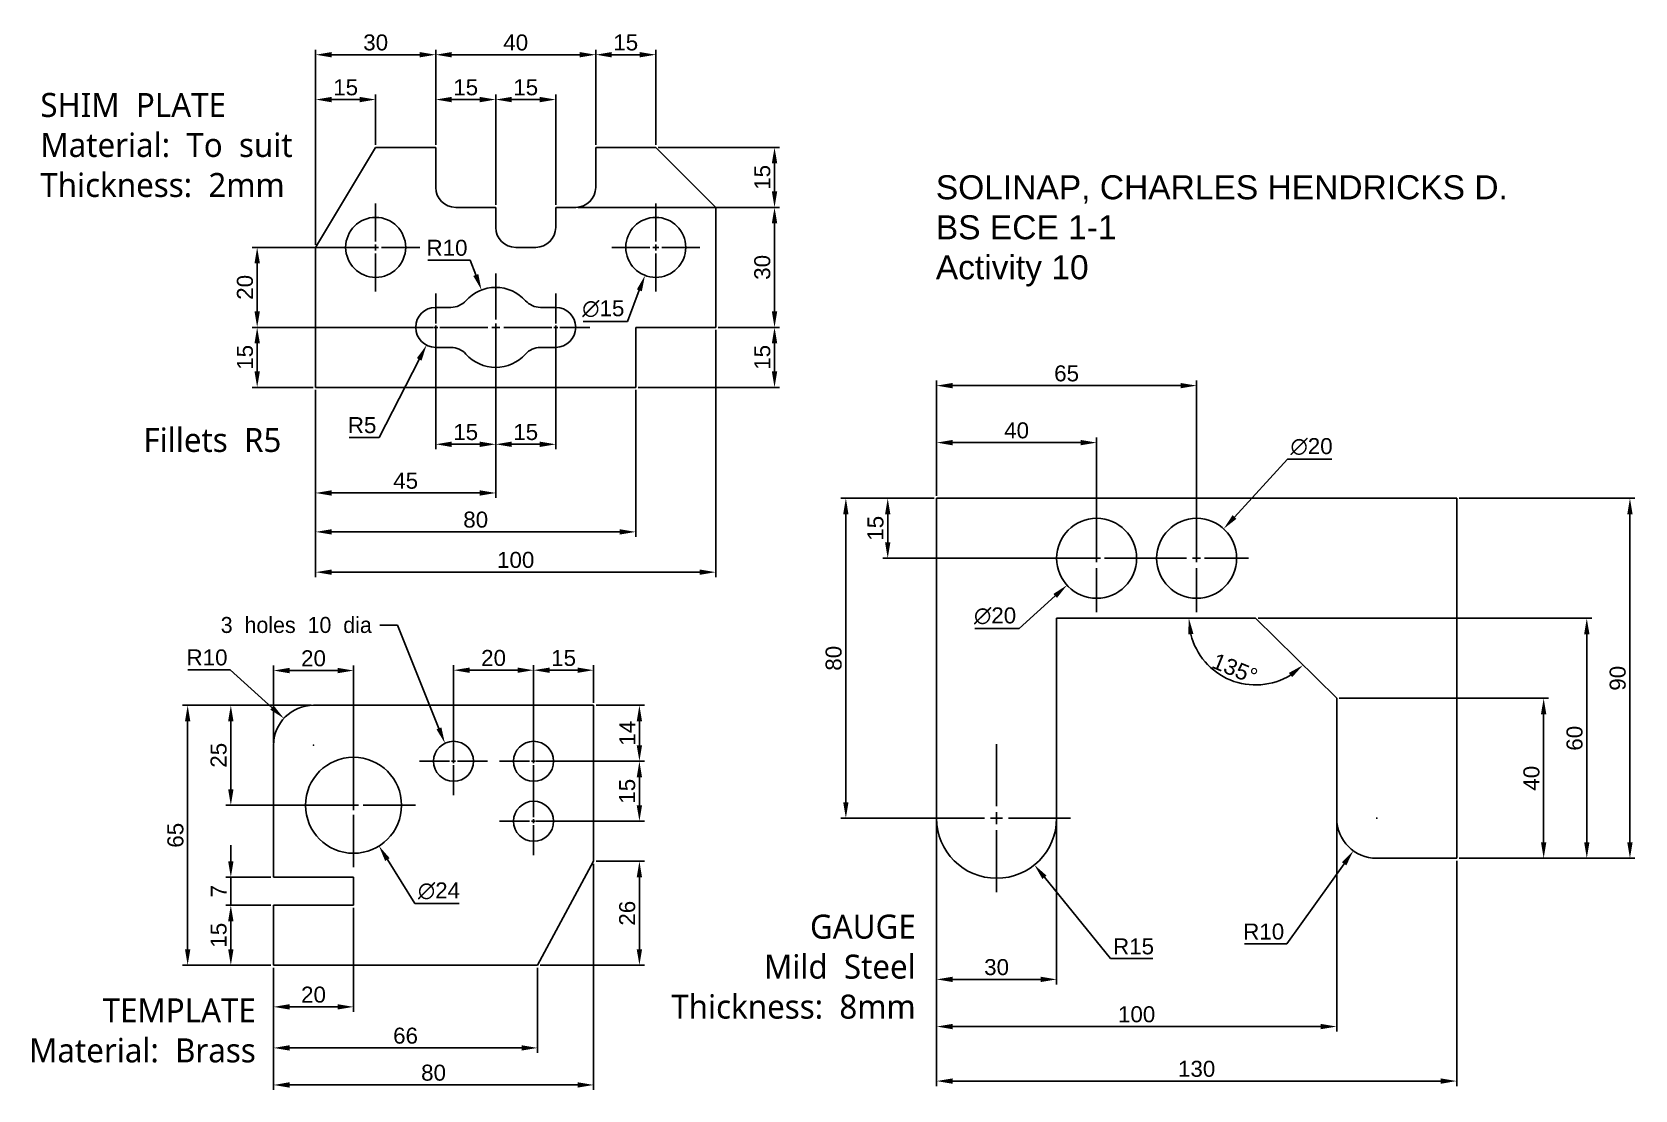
# Model space of a CAD drawing. Header units: millimetres. Extents: x 40 to 440, y 34 to 298.
import ezdxf
from ezdxf import colors
from ezdxf.entities.mleader import LeaderData, LeaderLine
from ezdxf.math import Vec2, Vec3

# ---------------------------------------------------------------- set-up
doc = ezdxf.new("R2010")
doc.units = ezdxf.units.MM
doc.linetypes.add('CENTER2', pattern=[28.575, 19.05, -3.175, 3.175, -3.175])
doc.linetypes.add('JIS_08_11', pattern=[12.8, 11, -0.6, 0.6, -0.6])
doc.layers.add('guides', color=7, linetype='JIS_08_11')
doc.styles.get("Standard").update_dxf_attribs({"font": 'arial.ttf'})
doc.dimstyles.new('ISO-25', dxfattribs={"dimtxt": 4, "dimasz": 4, "dimexe": 1.25, "dimexo": 0.625, "dimgap": 1, "dimtad": 1, "dimdec": 0, "dimtxsty": 'Standard', "dimcen": 2.5, "dimclrd": 4, "dimclre": 4, "dimadec": 0, "dimazin": 0, "dimtfac": 1, "dimtdec": 0, "dimtmove": 0, "dimatfit": 3, "dimfxl": 1, "dimarcsym": 0})
doc.dimstyles.get("Standard").update_dxf_attribs({"dimtxt": 4, "dimasz": 4, "dimexe": 0.18, "dimexo": 0.0625, "dimgap": 1, "dimtad": 2, "dimtih": 1, "dimtoh": 1, "dimdec": 0, "dimzin": 0, "dimdsep": 46, "dimtxsty": 'Standard', "dimcen": 0.09, "dimclrd": 4, "dimclre": 4, "dimadec": 0, "dimazin": 0, "dimtfac": 1, "dimtdec": 0, "dimtofl": 0, "dimtmove": 0, "dimatfit": 3, "dimfxl": 1, "dimtolj": 1, "dimtzin": 0, "dimarcsym": 0})

msp = doc.modelspace()

# ---------------------------------------------------------------- texts
at = {"char_height": 6, "attachment_point": 1}
for s, width, insert in [('{\\f@Yu Gothic UI Semilight|b0|i0|c0|p34;SHIM  PLATE\\PMaterial:  To  suit\\PThickness:  2mm}', 66.632, (41.9, 283.16)), ('SOLINAP, CHARLES HENDRICKS D.\\PBS ECE 1-1\\PActivity 10', 194.3231, (265.71, 262.58)), ('{\\f@Yu Gothic UI Semilight|b0|i0|c0|p34;Fillets  R5}', 38.6315, (67.67, 199.41)), ('\\pxqr;{\\f@Yu Gothic UI Semilight|b0|i0|c0|p34;GAUGE\\PMild  Steel\\PThickness:  8mm}', 90.4078, (170.28, 77.72)), ('\\pxqr;{\\f@Yu Gothic UI Semilight|b0|i0|c0|p34;TEMPLATE\\PMaterial:  Brass}', 72.5395, (23.22, 56.79))]:
    msp.add_mtext_dynamic_manual_height_columns(s, width=width, gutter_width=12.5, heights=[0], dxfattribs=dict(at, insert=insert))

# ---------------------------------------------------------------- blocks, each defined once
blk = doc.blocks.new('*U2')
at = {"layer": 'guides', "color": 0, "linetype": 'JIS_08_11', "transparency": 16777216}
for p, q in [((0, 1), (0, 8.5)), ((-8.5, 0), (-1, 0)), ((1, 0), (8.5, 0)), ((0, -8.5), (0, -1))]:
    blk.add_line(p, q, dxfattribs=at)
at = {"layer": 'guides', "color": 0, "linetype": 'Continuous', "transparency": 16777216}
for p, q in [((-0.5, 0), (0.5, 0)), ((0, -0.5), (0, 0.5))]:
    blk.add_line(p, q, dxfattribs=at)
blk = doc.blocks.new('*U3')
at = {"layer": 'guides', "color": 0, "linetype": 'JIS_08_11', "transparency": 16777216}
for p, q in [((0, 1), (0, 8.5)), ((-8.5, 0), (-1, 0)), ((1, 0), (8.5, 0)), ((0, -8.5), (0, -1))]:
    blk.add_line(p, q, dxfattribs=at)
at = {"layer": 'guides', "color": 0, "linetype": 'Continuous', "transparency": 16777216}
for p, q in [((-0.5, 0), (0.5, 0)), ((0, -0.5), (0, 0.5))]:
    blk.add_line(p, q, dxfattribs=at)
blk = doc.blocks.new('*U4')
at = {"layer": 'guides', "color": 0, "linetype": 'JIS_08_11', "transparency": 16777216}
for p, q in [((0, 1), (0, 8.5)), ((-8.5, 0), (-1, 0)), ((1, 0), (8.5, 0)), ((0, -8.5), (0, -1))]:
    blk.add_line(p, q, dxfattribs=at)
at = {"layer": 'guides', "color": 0, "linetype": 'Continuous', "transparency": 16777216}
for p, q in [((-0.5, 0), (0.5, 0)), ((0, -0.5), (0, 0.5))]:
    blk.add_line(p, q, dxfattribs=at)
blk = doc.blocks.new('*U5')
at = {"color": 0, "linetype": 'CENTER2', "transparency": 16777216}
for p, q in [((0, 1.5), (0, 11)), ((-11, 0), (-1.5, 0)), ((1.5, 0), (11, 0)), ((0, -11), (0, -1.5))]:
    blk.add_line(p, q, dxfattribs=at)
at = {"color": 0, "linetype": 'Continuous', "transparency": 16777216}
for p, q in [((-0.75, 0), (0.75, 0)), ((0, -0.75), (0, 0.75))]:
    blk.add_line(p, q, dxfattribs=at)
blk = doc.blocks.new('*U6')
at = {"color": 0, "linetype": 'CENTER2', "transparency": 16777216}
for p, q in [((0, 1.5), (0, 11)), ((-11, 0), (-1.5, 0)), ((1.5, 0), (11, 0)), ((0, -11), (0, -1.5))]:
    blk.add_line(p, q, dxfattribs=at)
at = {"color": 0, "linetype": 'Continuous', "transparency": 16777216}
for p, q in [((-0.75, 0), (0.75, 0)), ((0, -0.75), (0, 0.75))]:
    blk.add_line(p, q, dxfattribs=at)
blk = doc.blocks.new('*U7')
at = {"color": 0, "linetype": 'CENTER2', "transparency": 16777216}
for p, q in [((0, 2), (0, 13.5)), ((-13.5, 0), (-2, 0)), ((2, 0), (13.5, 0)), ((0, -13.5), (0, -2))]:
    blk.add_line(p, q, dxfattribs=at)
at = {"color": 0, "linetype": 'Continuous', "transparency": 16777216}
for p, q in [((-1, 0), (1, 0)), ((0, -1), (0, 1))]:
    blk.add_line(p, q, dxfattribs=at)
blk = doc.blocks.new('*U8')
at = {"color": 0, "linetype": 'CENTER2', "transparency": 16777216}
for p, q in [((0, 1), (0, 8.5)), ((-8.5, 0), (-1, 0)), ((1, 0), (8.5, 0)), ((0, -8.5), (0, -1))]:
    blk.add_line(p, q, dxfattribs=at)
at = {"color": 0, "linetype": 'Continuous', "transparency": 16777216}
for p, q in [((-0.5, 0), (0.5, 0)), ((0, -0.5), (0, 0.5))]:
    blk.add_line(p, q, dxfattribs=at)
blk = doc.blocks.new('*U9')
at = {"color": 0, "linetype": 'CENTER2', "transparency": 16777216}
for p, q in [((0, 1), (0, 8.5)), ((-8.5, 0), (-1, 0)), ((1, 0), (8.5, 0)), ((0, -8.5), (0, -1))]:
    blk.add_line(p, q, dxfattribs=at)
at = {"color": 0, "linetype": 'Continuous', "transparency": 16777216}
for p, q in [((-0.5, 0), (0.5, 0)), ((0, -0.5), (0, 0.5))]:
    blk.add_line(p, q, dxfattribs=at)
blk = doc.blocks.new('*D15')
at = {"color": 4, "lineweight": -2, "transparency": 16777216}
for p, q in [((165.8, 116.07), (192.88, 116.07)), ((191.63, 105.07), (191.63, 112.07)), ((165.8, 101.07), (192.88, 101.07))]:
    blk.add_line(p, q, dxfattribs=at)
at = {"color": 4, "transparency": 16777216}
for points in [[(190.96, 112.07), (192.29, 112.07), (191.63, 116.07)], [(190.96, 105.07), (192.29, 105.07), (191.63, 101.07)]]:
    blk.add_solid(points, dxfattribs=at)
at = {"layer": 'Defpoints', "color": 0, "transparency": 16777216}
for p in [(165.18, 116.07), (191.63, 116.07), (165.18, 101.07)]:
    blk.add_point(p, dxfattribs=at)
at = {"color": 0, "transparency": 16777216, "insert": (188.59, 108.57), "char_height": 4, "attachment_point": 5, "rotation": 90}
blk.add_mtext('15', dxfattribs=at)
blk = doc.blocks.new('*D16')
at = {"color": 4, "lineweight": -2, "transparency": 16777216}
for p, q in [((180.8, 130.07), (192.88, 130.07)), ((191.63, 120.07), (191.63, 126.07)), ((165.8, 116.07), (192.88, 116.07))]:
    blk.add_line(p, q, dxfattribs=at)
at = {"color": 4, "transparency": 16777216}
for points in [[(190.96, 126.07), (192.29, 126.07), (191.63, 130.07)], [(190.96, 120.07), (192.29, 120.07), (191.63, 116.07)]]:
    blk.add_solid(points, dxfattribs=at)
at = {"layer": 'Defpoints', "color": 0, "transparency": 16777216}
for p in [(180.18, 130.07), (191.63, 130.07), (165.18, 116.07)]:
    blk.add_point(p, dxfattribs=at)
at = {"color": 0, "transparency": 16777216, "insert": (188.62, 123.07), "char_height": 4, "attachment_point": 5, "rotation": 90}
blk.add_mtext('14', dxfattribs=at)
blk = doc.blocks.new('*D17')
at = {"color": 4, "lineweight": -2, "transparency": 16777216}
for p, q in [((165.18, 116.7), (165.18, 140.09)), ((169.18, 138.84), (176.18, 138.84)), ((180.18, 130.7), (180.18, 140.09))]:
    blk.add_line(p, q, dxfattribs=at)
at = {"color": 4, "transparency": 16777216}
for points in [[(169.18, 139.5), (169.18, 138.17), (165.18, 138.84)], [(176.18, 139.5), (176.18, 138.17), (180.18, 138.84)]]:
    blk.add_solid(points, dxfattribs=at)
at = {"layer": 'Defpoints', "color": 0, "transparency": 16777216}
for p in [(180.18, 138.84), (180.18, 130.07), (165.18, 116.07)]:
    blk.add_point(p, dxfattribs=at)
at = {"color": 0, "transparency": 16777216, "insert": (172.68, 141.88), "char_height": 4, "attachment_point": 5}
blk.add_mtext('15', dxfattribs=at)
blk = doc.blocks.new('*D18')
at = {"color": 4, "lineweight": -2, "transparency": 16777216}
for p, q in [((145.18, 116.7), (145.18, 140.09)), ((149.18, 138.84), (161.18, 138.84)), ((165.18, 116.7), (165.18, 140.09))]:
    blk.add_line(p, q, dxfattribs=at)
at = {"color": 4, "transparency": 16777216}
for points in [[(149.18, 139.5), (149.18, 138.17), (145.18, 138.84)], [(161.18, 139.5), (161.18, 138.17), (165.18, 138.84)]]:
    blk.add_solid(points, dxfattribs=at)
at = {"layer": 'Defpoints', "color": 0, "transparency": 16777216}
for p in [(165.18, 138.84), (145.18, 116.07), (165.18, 116.07)]:
    blk.add_point(p, dxfattribs=at)
at = {"color": 0, "transparency": 16777216, "insert": (155.18, 141.88), "char_height": 4, "attachment_point": 5}
blk.add_mtext('20', dxfattribs=at)
blk = doc.blocks.new('*U20')
at = {"color": 0, "linetype": 'CENTER2', "transparency": 16777216}
for p, q in [((0, 2.4), (0, 15.5)), ((-15.5, 0), (-2.4, 0)), ((2.4, 0), (15.5, 0)), ((0, -15.5), (0, -2.4))]:
    blk.add_line(p, q, dxfattribs=at)
at = {"color": 0, "linetype": 'Continuous', "transparency": 16777216}
for p, q in [((-1.2, 0), (1.2, 0)), ((0, -1.2), (0, 1.2))]:
    blk.add_line(p, q, dxfattribs=at)
blk = doc.blocks.new('*D21')
at = {"color": 4, "lineweight": -2, "transparency": 16777216}
for p, q in [((100.18, 120.7), (100.18, 140)), ((116.18, 138.75), (104.18, 138.75)), ((120.18, 105.7), (120.18, 140))]:
    blk.add_line(p, q, dxfattribs=at)
at = {"color": 4, "transparency": 16777216}
for points in [[(104.18, 139.42), (104.18, 138.08), (100.18, 138.75)], [(116.18, 139.42), (116.18, 138.08), (120.18, 138.75)]]:
    blk.add_solid(points, dxfattribs=at)
at = {"layer": 'Defpoints', "color": 0, "transparency": 16777216}
for p in [(100.18, 138.75), (100.18, 120.07), (120.18, 105.07)]:
    blk.add_point(p, dxfattribs=at)
at = {"color": 0, "transparency": 16777216, "insert": (110.18, 141.79), "char_height": 4, "attachment_point": 5}
blk.add_mtext('20', dxfattribs=at)
blk = doc.blocks.new('*D22')
at = {"color": 4, "lineweight": -2, "transparency": 16777216}
for p, q in [((109.55, 130.07), (88.26, 130.07)), ((89.51, 109.07), (89.51, 126.07)), ((119.55, 105.07), (88.26, 105.07))]:
    blk.add_line(p, q, dxfattribs=at)
at = {"color": 4, "transparency": 16777216}
for points in [[(88.84, 126.07), (90.18, 126.07), (89.51, 130.07)], [(88.84, 109.07), (90.18, 109.07), (89.51, 105.07)]]:
    blk.add_solid(points, dxfattribs=at)
at = {"layer": 'Defpoints', "color": 0, "transparency": 16777216}
for p in [(89.51, 130.07), (110.18, 130.07), (120.18, 105.07)]:
    blk.add_point(p, dxfattribs=at)
at = {"color": 0, "transparency": 16777216, "insert": (86.47, 117.57), "char_height": 4, "attachment_point": 5, "rotation": 90}
blk.add_mtext('25', dxfattribs=at)
blk = doc.blocks.new('*D23')
at = {"color": 4, "lineweight": -2, "transparency": 16777216}
for p, q in [((89.51, 91.07), (89.51, 95.07)), ((99.55, 87.07), (88.26, 87.07)), ((89.51, 87.07), (89.51, 80.07)), ((99.55, 80.07), (88.26, 80.07)), ((89.51, 76.07), (89.51, 72.07))]:
    blk.add_line(p, q, dxfattribs=at)
at = {"color": 4, "transparency": 16777216}
for points in [[(88.84, 91.07), (90.18, 91.07), (89.51, 87.07)], [(88.84, 76.07), (90.18, 76.07), (89.51, 80.07)]]:
    blk.add_solid(points, dxfattribs=at)
at = {"layer": 'Defpoints', "color": 0, "transparency": 16777216}
for p in [(100.18, 87.07), (89.51, 80.07), (100.18, 80.07)]:
    blk.add_point(p, dxfattribs=at)
at = {"color": 0, "transparency": 16777216, "insert": (86.51, 83.57), "char_height": 4, "attachment_point": 5, "rotation": 90}
blk.add_mtext('7', dxfattribs=at)
blk = doc.blocks.new('*D24')
at = {"color": 4, "lineweight": -2, "transparency": 16777216}
for p, q in [((99.55, 80.07), (88.26, 80.07)), ((89.51, 69.07), (89.51, 76.07)), ((99.55, 65.07), (88.26, 65.07))]:
    blk.add_line(p, q, dxfattribs=at)
at = {"color": 4, "transparency": 16777216}
for points in [[(88.84, 76.07), (90.18, 76.07), (89.51, 80.07)], [(88.84, 69.07), (90.18, 69.07), (89.51, 65.07)]]:
    blk.add_solid(points, dxfattribs=at)
at = {"layer": 'Defpoints', "color": 0, "transparency": 16777216}
for p in [(89.51, 80.07), (100.18, 80.07), (100.18, 65.07)]:
    blk.add_point(p, dxfattribs=at)
at = {"color": 0, "transparency": 16777216, "insert": (86.47, 72.57), "char_height": 4, "attachment_point": 5, "rotation": 90}
blk.add_mtext('15', dxfattribs=at)
blk = doc.blocks.new('*D25')
at = {"color": 4, "lineweight": -2, "transparency": 16777216}
for p, q in [((120.18, 79.45), (120.18, 53.41)), ((100.18, 64.45), (100.18, 53.41)), ((116.18, 54.66), (104.18, 54.66))]:
    blk.add_line(p, q, dxfattribs=at)
at = {"color": 4, "transparency": 16777216}
for points in [[(104.18, 55.33), (104.18, 54), (100.18, 54.66)], [(116.18, 55.33), (116.18, 54), (120.18, 54.66)]]:
    blk.add_solid(points, dxfattribs=at)
at = {"layer": 'Defpoints', "color": 0, "transparency": 16777216}
for p in [(120.18, 80.07), (100.18, 65.07), (100.18, 54.66)]:
    blk.add_point(p, dxfattribs=at)
at = {"color": 0, "transparency": 16777216, "insert": (110.18, 57.7), "char_height": 4, "attachment_point": 5}
blk.add_mtext('20', dxfattribs=at)
blk = doc.blocks.new('*D26')
at = {"color": 4, "lineweight": -2, "transparency": 16777216}
for p, q in [((100.18, 64.45), (100.18, 43.15)), ((166.18, 64.45), (166.18, 43.15)), ((104.18, 44.4), (162.18, 44.4))]:
    blk.add_line(p, q, dxfattribs=at)
at = {"color": 4, "transparency": 16777216}
for points in [[(104.18, 45.07), (104.18, 43.73), (100.18, 44.4)], [(162.18, 45.07), (162.18, 43.73), (166.18, 44.4)]]:
    blk.add_solid(points, dxfattribs=at)
at = {"layer": 'Defpoints', "color": 0, "transparency": 16777216}
for p in [(100.18, 65.07), (166.18, 65.07), (166.18, 44.4)]:
    blk.add_point(p, dxfattribs=at)
at = {"color": 0, "transparency": 16777216, "insert": (133.18, 47.44), "char_height": 4, "attachment_point": 5}
blk.add_mtext('66', dxfattribs=at)
blk = doc.blocks.new('*D27')
at = {"color": 4, "lineweight": -2, "transparency": 16777216}
for p, q in [((180.18, 90.45), (180.18, 33.89)), ((100.18, 64.45), (100.18, 33.89)), ((176.18, 35.14), (104.18, 35.14))]:
    blk.add_line(p, q, dxfattribs=at)
at = {"color": 4, "transparency": 16777216}
for points in [[(104.18, 35.81), (104.18, 34.47), (100.18, 35.14)], [(176.18, 35.81), (176.18, 34.47), (180.18, 35.14)]]:
    blk.add_solid(points, dxfattribs=at)
at = {"layer": 'Defpoints', "color": 0, "transparency": 16777216}
for p in [(180.18, 91.07), (100.18, 65.07), (100.18, 35.14)]:
    blk.add_point(p, dxfattribs=at)
at = {"color": 0, "transparency": 16777216, "insert": (140.18, 38.18), "char_height": 4, "attachment_point": 5}
blk.add_mtext('80', dxfattribs=at)
blk = doc.blocks.new('*D28')
at = {"color": 4, "lineweight": -2, "transparency": 16777216}
for p, q in [((180.8, 91.07), (192.88, 91.07)), ((191.63, 87.07), (191.63, 69.07)), ((166.8, 65.07), (192.88, 65.07))]:
    blk.add_line(p, q, dxfattribs=at)
at = {"color": 4, "transparency": 16777216}
for points in [[(190.96, 87.07), (192.29, 87.07), (191.63, 91.07)], [(190.96, 69.07), (192.29, 69.07), (191.63, 65.07)]]:
    blk.add_solid(points, dxfattribs=at)
at = {"layer": 'Defpoints', "color": 0, "transparency": 16777216}
for p in [(180.18, 91.07), (166.18, 65.07), (191.63, 65.07)]:
    blk.add_point(p, dxfattribs=at)
at = {"color": 0, "transparency": 16777216, "insert": (188.59, 78.07), "char_height": 4, "attachment_point": 5, "rotation": 90}
blk.add_mtext('26', dxfattribs=at)
blk = doc.blocks.new('*D29')
at = {"color": 4, "lineweight": -2, "transparency": 16777216}
for p, q in [((120.09, 105.07), (120.27, 105.07)), ((120.18, 104.98), (120.18, 105.16)), ((135.5, 80.49), (128.64, 91.49)), ((146.57, 80.49), (135.5, 80.49))]:
    blk.add_line(p, q, dxfattribs=at)
at = {"color": 4, "transparency": 16777216}
blk.add_solid([(129.21, 91.85), (128.08, 91.14), (126.53, 94.89)], dxfattribs=at)
at = {"layer": 'Defpoints', "color": 0, "transparency": 16777216}
for p in [(113.83, 115.26), (126.53, 94.89)]:
    blk.add_point(p, dxfattribs=at)
at = {"color": 0, "transparency": 16777216, "insert": (141.53, 83.64), "char_height": 4, "attachment_point": 5}
blk.add_mtext('\\A1;∅24', dxfattribs=at)
blk = doc.blocks.new('*D30')
at = {"color": 4, "lineweight": -2, "transparency": 16777216}
for p, q in [((78.79, 138.97), (89.33, 138.97)), ((89.33, 138.97), (99.81, 129.47)), ((110.09, 120.07), (110.27, 120.07)), ((110.18, 119.98), (110.18, 120.16))]:
    blk.add_line(p, q, dxfattribs=at)
at = {"color": 4, "transparency": 16777216}
blk.add_solid([(100.25, 129.97), (99.36, 128.98), (102.77, 126.79)], dxfattribs=at)
at = {"layer": 'Defpoints', "color": 0, "transparency": 16777216}
for p in [(102.77, 126.79), (110.18, 120.07)]:
    blk.add_point(p, dxfattribs=at)
at = {"color": 0, "transparency": 16777216, "insert": (83.56, 142.01), "char_height": 4, "attachment_point": 5}
blk.add_mtext('\\A1;R10', dxfattribs=at)
blk = doc.blocks.new('*D31')
at = {"color": 4, "lineweight": -2, "transparency": 16777216}
for p, q in [((155.71, 223.94), (155.71, 181.9)), ((110.71, 208.94), (110.71, 181.9)), ((151.71, 183.15), (114.71, 183.15))]:
    blk.add_line(p, q, dxfattribs=at)
at = {"color": 4, "transparency": 16777216}
for points in [[(114.71, 183.82), (114.71, 182.48), (110.71, 183.15)], [(151.71, 183.82), (151.71, 182.48), (155.71, 183.15)]]:
    blk.add_solid(points, dxfattribs=at)
at = {"layer": 'Defpoints', "color": 0, "transparency": 16777216}
for p in [(155.71, 224.56), (110.71, 209.56), (110.71, 183.15)]:
    blk.add_point(p, dxfattribs=at)
at = {"color": 0, "transparency": 16777216, "insert": (133.21, 186.18), "char_height": 4, "attachment_point": 5}
blk.add_mtext('45', dxfattribs=at)
blk = doc.blocks.new('*D32')
at = {"color": 4, "lineweight": -2, "transparency": 16777216}
for p, q in [((110.71, 208.94), (110.71, 172.17)), ((190.71, 208.94), (190.71, 172.17)), ((114.71, 173.42), (186.71, 173.42))]:
    blk.add_line(p, q, dxfattribs=at)
at = {"color": 4, "transparency": 16777216}
for points in [[(114.71, 174.08), (114.71, 172.75), (110.71, 173.42)], [(186.71, 174.08), (186.71, 172.75), (190.71, 173.42)]]:
    blk.add_solid(points, dxfattribs=at)
at = {"layer": 'Defpoints', "color": 0, "transparency": 16777216}
for p in [(110.71, 209.56), (190.71, 209.56), (190.71, 173.42)]:
    blk.add_point(p, dxfattribs=at)
at = {"color": 0, "transparency": 16777216, "insert": (150.71, 176.46), "char_height": 4, "attachment_point": 5}
blk.add_mtext('80', dxfattribs=at)
blk = doc.blocks.new('*D33')
at = {"color": 4, "lineweight": -2, "transparency": 16777216}
for p, q in [((210.71, 223.94), (210.71, 162.1)), ((110.71, 208.94), (110.71, 162.1)), ((206.71, 163.35), (114.71, 163.35))]:
    blk.add_line(p, q, dxfattribs=at)
at = {"color": 4, "transparency": 16777216}
for points in [[(114.71, 164.01), (114.71, 162.68), (110.71, 163.35)], [(206.71, 164.01), (206.71, 162.68), (210.71, 163.35)]]:
    blk.add_solid(points, dxfattribs=at)
at = {"layer": 'Defpoints', "color": 0, "transparency": 16777216}
for p in [(210.71, 224.56), (110.71, 209.56), (110.71, 163.35)]:
    blk.add_point(p, dxfattribs=at)
at = {"color": 0, "transparency": 16777216, "insert": (160.71, 166.39), "char_height": 4, "attachment_point": 5}
blk.add_mtext('100', dxfattribs=at)
blk = doc.blocks.new('*D34')
at = {"color": 4, "lineweight": -2, "transparency": 16777216}
for p, q in [((140.71, 223.94), (140.71, 194.07)), ((155.71, 223.94), (155.71, 194.07)), ((144.71, 195.32), (151.71, 195.32))]:
    blk.add_line(p, q, dxfattribs=at)
at = {"color": 4, "transparency": 16777216}
for points in [[(144.71, 195.99), (144.71, 194.65), (140.71, 195.32)], [(151.71, 195.99), (151.71, 194.65), (155.71, 195.32)]]:
    blk.add_solid(points, dxfattribs=at)
at = {"layer": 'Defpoints', "color": 0, "transparency": 16777216}
for p in [(140.71, 224.56), (155.71, 224.56), (155.71, 195.32)]:
    blk.add_point(p, dxfattribs=at)
at = {"color": 0, "transparency": 16777216, "insert": (148.21, 198.36), "char_height": 4, "attachment_point": 5}
blk.add_mtext('15', dxfattribs=at)
blk = doc.blocks.new('*D35')
at = {"color": 4, "lineweight": -2, "transparency": 16777216}
for p, q in [((155.71, 223.94), (155.71, 194.07)), ((170.71, 223.94), (170.71, 194.07)), ((159.71, 195.32), (166.71, 195.32))]:
    blk.add_line(p, q, dxfattribs=at)
at = {"color": 4, "transparency": 16777216}
for points in [[(159.71, 195.99), (159.71, 194.65), (155.71, 195.32)], [(166.71, 195.99), (166.71, 194.65), (170.71, 195.32)]]:
    blk.add_solid(points, dxfattribs=at)
at = {"layer": 'Defpoints', "color": 0, "transparency": 16777216}
for p in [(155.71, 224.56), (170.71, 224.56), (170.71, 195.32)]:
    blk.add_point(p, dxfattribs=at)
at = {"color": 0, "transparency": 16777216, "insert": (163.21, 198.36), "char_height": 4, "attachment_point": 5}
blk.add_mtext('15', dxfattribs=at)
blk = doc.blocks.new('*D36')
at = {"color": 4, "lineweight": -2, "transparency": 16777216}
for p, q in [((211.33, 224.56), (226.65, 224.56)), ((225.4, 213.56), (225.4, 220.56)), ((191.33, 209.56), (226.65, 209.56))]:
    blk.add_line(p, q, dxfattribs=at)
at = {"color": 4, "transparency": 16777216}
for points in [[(224.73, 220.56), (226.07, 220.56), (225.4, 224.56)], [(224.73, 213.56), (226.07, 213.56), (225.4, 209.56)]]:
    blk.add_solid(points, dxfattribs=at)
at = {"layer": 'Defpoints', "color": 0, "transparency": 16777216}
for p in [(210.71, 224.56), (225.4, 224.56), (190.71, 209.56)]:
    blk.add_point(p, dxfattribs=at)
at = {"color": 0, "transparency": 16777216, "insert": (222.36, 217.06), "char_height": 4, "attachment_point": 5, "rotation": 90}
blk.add_mtext('15', dxfattribs=at)
blk = doc.blocks.new('*D37')
at = {"color": 4, "lineweight": -2, "transparency": 16777216}
for p, q in [((176.33, 254.56), (226.65, 254.56)), ((225.4, 250.56), (225.4, 228.56)), ((211.33, 224.56), (226.65, 224.56))]:
    blk.add_line(p, q, dxfattribs=at)
at = {"color": 4, "transparency": 16777216}
for points in [[(224.73, 250.56), (226.07, 250.56), (225.4, 254.56)], [(224.73, 228.56), (226.07, 228.56), (225.4, 224.56)]]:
    blk.add_solid(points, dxfattribs=at)
at = {"layer": 'Defpoints', "color": 0, "transparency": 16777216}
for p in [(175.71, 254.56), (210.71, 224.56), (225.4, 224.56)]:
    blk.add_point(p, dxfattribs=at)
at = {"color": 0, "transparency": 16777216, "insert": (222.36, 239.56), "char_height": 4, "attachment_point": 5, "rotation": 90}
blk.add_mtext('30', dxfattribs=at)
blk = doc.blocks.new('*D38')
at = {"color": 4, "lineweight": -2, "transparency": 16777216}
for p, q in [((196.33, 269.56), (226.65, 269.56)), ((225.4, 265.56), (225.4, 258.56)), ((176.33, 254.56), (226.65, 254.56))]:
    blk.add_line(p, q, dxfattribs=at)
at = {"color": 4, "transparency": 16777216}
for points in [[(224.73, 265.56), (226.07, 265.56), (225.4, 269.56)], [(224.73, 258.56), (226.07, 258.56), (225.4, 254.56)]]:
    blk.add_solid(points, dxfattribs=at)
at = {"layer": 'Defpoints', "color": 0, "transparency": 16777216}
for p in [(195.71, 269.56), (175.71, 254.56), (225.4, 254.56)]:
    blk.add_point(p, dxfattribs=at)
at = {"color": 0, "transparency": 16777216, "insert": (222.36, 262.06), "char_height": 4, "attachment_point": 5, "rotation": 90}
blk.add_mtext('15', dxfattribs=at)
blk = doc.blocks.new('*D39')
at = {"color": 4, "lineweight": -2, "transparency": 16777216}
for p, q in [((180.71, 270.19), (180.71, 293.98)), ((184.71, 292.73), (191.71, 292.73)), ((195.71, 270.19), (195.71, 293.98))]:
    blk.add_line(p, q, dxfattribs=at)
at = {"color": 4, "transparency": 16777216}
for points in [[(184.71, 293.39), (184.71, 292.06), (180.71, 292.73)], [(191.71, 293.39), (191.71, 292.06), (195.71, 292.73)]]:
    blk.add_solid(points, dxfattribs=at)
at = {"layer": 'Defpoints', "color": 0, "transparency": 16777216}
for p in [(195.71, 292.73), (180.71, 269.56), (195.71, 269.56)]:
    blk.add_point(p, dxfattribs=at)
at = {"color": 0, "transparency": 16777216, "insert": (188.21, 295.77), "char_height": 4, "attachment_point": 5}
blk.add_mtext('15', dxfattribs=at)
blk = doc.blocks.new('*D40')
at = {"color": 4, "lineweight": -2, "transparency": 16777216}
for p, q in [((140.71, 270.19), (140.71, 293.98)), ((144.71, 292.73), (176.71, 292.73)), ((180.71, 270.19), (180.71, 293.98))]:
    blk.add_line(p, q, dxfattribs=at)
at = {"color": 4, "transparency": 16777216}
for points in [[(144.71, 293.39), (144.71, 292.06), (140.71, 292.73)], [(176.71, 293.39), (176.71, 292.06), (180.71, 292.73)]]:
    blk.add_solid(points, dxfattribs=at)
at = {"layer": 'Defpoints', "color": 0, "transparency": 16777216}
for p in [(180.71, 292.73), (140.71, 269.56), (180.71, 269.56)]:
    blk.add_point(p, dxfattribs=at)
at = {"color": 0, "transparency": 16777216, "insert": (160.71, 295.77), "char_height": 4, "attachment_point": 5}
blk.add_mtext('40', dxfattribs=at)
blk = doc.blocks.new('*D42')
at = {"color": 4, "lineweight": -2, "transparency": 16777216}
for p, q in [((140.71, 270.19), (140.71, 282.76)), ((144.71, 281.51), (151.71, 281.51)), ((155.71, 255.19), (155.71, 282.76))]:
    blk.add_line(p, q, dxfattribs=at)
at = {"color": 4, "transparency": 16777216}
for points in [[(144.71, 282.18), (144.71, 280.84), (140.71, 281.51)], [(151.71, 282.18), (151.71, 280.84), (155.71, 281.51)]]:
    blk.add_solid(points, dxfattribs=at)
at = {"layer": 'Defpoints', "color": 0, "transparency": 16777216}
for p in [(155.71, 281.51), (140.71, 269.56), (155.71, 254.56)]:
    blk.add_point(p, dxfattribs=at)
at = {"color": 0, "transparency": 16777216, "insert": (148.21, 284.55), "char_height": 4, "attachment_point": 5}
blk.add_mtext('15', dxfattribs=at)
blk = doc.blocks.new('*D44')
at = {"color": 4, "lineweight": -2, "transparency": 16777216}
for p, q in [((155.71, 255.19), (155.71, 282.76)), ((159.71, 281.51), (166.71, 281.51)), ((170.71, 255.19), (170.71, 282.76))]:
    blk.add_line(p, q, dxfattribs=at)
at = {"color": 4, "transparency": 16777216}
for points in [[(159.71, 282.18), (159.71, 280.84), (155.71, 281.51)], [(166.71, 282.18), (166.71, 280.84), (170.71, 281.51)]]:
    blk.add_solid(points, dxfattribs=at)
at = {"layer": 'Defpoints', "color": 0, "transparency": 16777216}
for p in [(170.71, 281.51), (155.71, 254.56), (170.71, 254.56)]:
    blk.add_point(p, dxfattribs=at)
at = {"color": 0, "transparency": 16777216, "insert": (163.21, 284.55), "char_height": 4, "attachment_point": 5}
blk.add_mtext('15', dxfattribs=at)
blk = doc.blocks.new('*D45')
at = {"color": 4, "lineweight": -2, "transparency": 16777216}
for p, q in [((110.71, 245.19), (110.71, 293.98)), ((114.71, 292.73), (136.71, 292.73)), ((140.71, 270.19), (140.71, 293.98))]:
    blk.add_line(p, q, dxfattribs=at)
at = {"color": 4, "transparency": 16777216}
for points in [[(114.71, 293.39), (114.71, 292.06), (110.71, 292.73)], [(136.71, 293.39), (136.71, 292.06), (140.71, 292.73)]]:
    blk.add_solid(points, dxfattribs=at)
at = {"layer": 'Defpoints', "color": 0, "transparency": 16777216}
for p in [(140.71, 292.73), (140.71, 269.56), (110.71, 244.56)]:
    blk.add_point(p, dxfattribs=at)
at = {"color": 0, "transparency": 16777216, "insert": (125.71, 295.77), "char_height": 4, "attachment_point": 5}
blk.add_mtext('30', dxfattribs=at)
blk = doc.blocks.new('*D46')
at = {"color": 4, "lineweight": -2, "transparency": 16777216}
for p, q in [((110.71, 245.19), (110.71, 282.76)), ((121.71, 281.51), (114.71, 281.51)), ((125.71, 270.19), (125.71, 282.76))]:
    blk.add_line(p, q, dxfattribs=at)
at = {"color": 4, "transparency": 16777216}
for points in [[(114.71, 282.18), (114.71, 280.84), (110.71, 281.51)], [(121.71, 282.18), (121.71, 280.84), (125.71, 281.51)]]:
    blk.add_solid(points, dxfattribs=at)
at = {"layer": 'Defpoints', "color": 0, "transparency": 16777216}
for p in [(110.71, 281.51), (125.71, 269.56), (110.71, 244.56)]:
    blk.add_point(p, dxfattribs=at)
at = {"color": 0, "transparency": 16777216, "insert": (118.21, 284.55), "char_height": 4, "attachment_point": 5}
blk.add_mtext('15', dxfattribs=at)
blk = doc.blocks.new('*D47')
at = {"color": 4, "lineweight": -2, "transparency": 16777216}
for p, q in [((125.08, 244.56), (94.85, 244.56)), ((96.1, 240.56), (96.1, 228.56)), ((140.08, 224.56), (94.85, 224.56))]:
    blk.add_line(p, q, dxfattribs=at)
at = {"color": 4, "transparency": 16777216}
for points in [[(95.43, 240.56), (96.77, 240.56), (96.1, 244.56)], [(95.43, 228.56), (96.77, 228.56), (96.1, 224.56)]]:
    blk.add_solid(points, dxfattribs=at)
at = {"layer": 'Defpoints', "color": 0, "transparency": 16777216}
for p in [(125.71, 244.56), (96.1, 224.56), (140.71, 224.56)]:
    blk.add_point(p, dxfattribs=at)
at = {"color": 0, "transparency": 16777216, "insert": (93.06, 234.56), "char_height": 4, "attachment_point": 5, "rotation": 90}
blk.add_mtext('20', dxfattribs=at)
blk = doc.blocks.new('*D48')
at = {"color": 4, "lineweight": -2, "transparency": 16777216}
for p, q in [((140.08, 224.56), (94.85, 224.56)), ((96.1, 220.56), (96.1, 213.56)), ((110.08, 209.56), (94.85, 209.56))]:
    blk.add_line(p, q, dxfattribs=at)
at = {"color": 4, "transparency": 16777216}
for points in [[(95.43, 220.56), (96.77, 220.56), (96.1, 224.56)], [(95.43, 213.56), (96.77, 213.56), (96.1, 209.56)]]:
    blk.add_solid(points, dxfattribs=at)
at = {"layer": 'Defpoints', "color": 0, "transparency": 16777216}
for p in [(140.71, 224.56), (96.1, 209.56), (110.71, 209.56)]:
    blk.add_point(p, dxfattribs=at)
at = {"color": 0, "transparency": 16777216, "insert": (93.06, 217.06), "char_height": 4, "attachment_point": 5, "rotation": 90}
blk.add_mtext('15', dxfattribs=at)
blk = doc.blocks.new('*D49')
at = {"color": 4, "lineweight": -2, "transparency": 16777216}
for p, q in [((140.62, 224.56), (140.8, 224.56)), ((140.71, 224.47), (140.71, 224.65)), ((126.56, 197.06), (136.59, 216.56)), ((119.08, 197.06), (126.56, 197.06))]:
    blk.add_line(p, q, dxfattribs=at)
at = {"color": 4, "transparency": 16777216}
blk.add_solid([(136, 216.86), (137.18, 216.25), (138.42, 220.12)], dxfattribs=at)
at = {"layer": 'Defpoints', "color": 0, "transparency": 16777216}
for p in [(140.71, 224.56), (138.42, 220.12)]:
    blk.add_point(p, dxfattribs=at)
at = {"color": 0, "transparency": 16777216, "insert": (122.32, 200.09), "char_height": 4, "attachment_point": 5}
blk.add_mtext('\\A1;R5', dxfattribs=at)
blk = doc.blocks.new('*D50')
at = {"color": 4, "lineweight": -2, "transparency": 16777216}
for p, q in [((138.77, 241.39), (149.32, 241.39)), ((149.32, 241.39), (150.74, 237.65)), ((155.62, 224.56), (155.8, 224.56)), ((155.71, 224.47), (155.71, 224.65))]:
    blk.add_line(p, q, dxfattribs=at)
at = {"color": 4, "transparency": 16777216}
blk.add_solid([(151.36, 237.89), (150.11, 237.41), (152.16, 233.91)], dxfattribs=at)
at = {"layer": 'Defpoints', "color": 0, "transparency": 16777216}
for p in [(152.16, 233.91), (155.71, 224.56)]:
    blk.add_point(p, dxfattribs=at)
at = {"color": 0, "transparency": 16777216, "insert": (143.54, 244.43), "char_height": 4, "attachment_point": 5}
blk.add_mtext('\\A1;R10', dxfattribs=at)
blk = doc.blocks.new('*D51')
at = {"color": 4, "lineweight": -2, "transparency": 16777216}
for p, q in [((195.62, 244.56), (195.8, 244.56)), ((195.71, 244.47), (195.71, 244.65)), ((188.65, 226.05), (191.61, 233.82)), ((177.54, 226.05), (188.65, 226.05))]:
    blk.add_line(p, q, dxfattribs=at)
at = {"color": 4, "transparency": 16777216}
blk.add_solid([(190.99, 234.05), (192.24, 233.58), (193.04, 237.55)], dxfattribs=at)
at = {"layer": 'Defpoints', "color": 0, "transparency": 16777216}
for p in [(198.38, 251.57), (193.04, 237.55)]:
    blk.add_point(p, dxfattribs=at)
at = {"color": 0, "transparency": 16777216, "insert": (182.6, 229.21), "char_height": 4, "attachment_point": 5}
blk.add_mtext('\\A1;∅15', dxfattribs=at)
blk = doc.blocks.new('*D52')
at = {"color": 4, "lineweight": -2, "transparency": 16777216}
for p, q in [((265.9, 101.19), (265.9, 60.28)), ((295.9, 101.19), (295.9, 60.28)), ((269.9, 61.53), (291.9, 61.53))]:
    blk.add_line(p, q, dxfattribs=at)
at = {"color": 4, "transparency": 16777216}
for points in [[(269.9, 62.2), (269.9, 60.87), (265.9, 61.53)], [(291.9, 62.2), (291.9, 60.87), (295.9, 61.53)]]:
    blk.add_solid(points, dxfattribs=at)
at = {"layer": 'Defpoints', "color": 0, "transparency": 16777216}
for p in [(265.9, 101.82), (295.9, 101.82), (295.9, 61.53)]:
    blk.add_point(p, dxfattribs=at)
at = {"color": 0, "transparency": 16777216, "insert": (280.9, 64.58), "char_height": 4, "attachment_point": 5}
blk.add_mtext('30', dxfattribs=at)
blk = doc.blocks.new('*D53')
at = {"color": 4, "lineweight": -2, "transparency": 16777216}
for p, q in [((265.9, 101.19), (265.9, 48.49)), ((365.9, 101.19), (365.9, 48.49)), ((269.9, 49.74), (361.9, 49.74))]:
    blk.add_line(p, q, dxfattribs=at)
at = {"color": 4, "transparency": 16777216}
for points in [[(269.9, 50.4), (269.9, 49.07), (265.9, 49.74)], [(361.9, 50.4), (361.9, 49.07), (365.9, 49.74)]]:
    blk.add_solid(points, dxfattribs=at)
at = {"layer": 'Defpoints', "color": 0, "transparency": 16777216}
for p in [(265.9, 101.82), (365.9, 101.82), (365.9, 49.74)]:
    blk.add_point(p, dxfattribs=at)
at = {"color": 0, "transparency": 16777216, "insert": (315.9, 52.78), "char_height": 4, "attachment_point": 5}
blk.add_mtext('100', dxfattribs=at)
blk = doc.blocks.new('*D54')
at = {"color": 4, "lineweight": -2, "transparency": 16777216}
for p, q in [((265.9, 101.19), (265.9, 34.86)), ((395.9, 91.19), (395.9, 34.86)), ((269.9, 36.11), (391.9, 36.11))]:
    blk.add_line(p, q, dxfattribs=at)
at = {"color": 4, "transparency": 16777216}
for points in [[(269.9, 36.78), (269.9, 35.44), (265.9, 36.11)], [(391.9, 36.78), (391.9, 35.44), (395.9, 36.11)]]:
    blk.add_solid(points, dxfattribs=at)
at = {"layer": 'Defpoints', "color": 0, "transparency": 16777216}
for p in [(265.9, 101.82), (395.9, 91.82), (395.9, 36.11)]:
    blk.add_point(p, dxfattribs=at)
at = {"color": 0, "transparency": 16777216, "insert": (330.9, 39.15), "char_height": 4, "attachment_point": 5}
blk.add_mtext('130', dxfattribs=at)
blk = doc.blocks.new('*D55')
at = {"color": 4, "lineweight": -2, "transparency": 16777216}
for p, q in [((366.53, 131.82), (418.88, 131.82)), ((417.63, 127.82), (417.63, 95.82)), ((396.53, 91.82), (418.88, 91.82))]:
    blk.add_line(p, q, dxfattribs=at)
at = {"color": 4, "transparency": 16777216}
for points in [[(416.96, 127.82), (418.3, 127.82), (417.63, 131.82)], [(416.96, 95.82), (418.3, 95.82), (417.63, 91.82)]]:
    blk.add_solid(points, dxfattribs=at)
at = {"layer": 'Defpoints', "color": 0, "transparency": 16777216}
for p in [(365.9, 131.82), (395.9, 91.82), (417.63, 91.82)]:
    blk.add_point(p, dxfattribs=at)
at = {"color": 0, "transparency": 16777216, "insert": (414.59, 111.82), "char_height": 4, "attachment_point": 5, "rotation": 90}
blk.add_mtext('40', dxfattribs=at)
blk = doc.blocks.new('*D57')
at = {"color": 4, "lineweight": -2, "transparency": 16777216}
for p, q in [((346.25, 151.82), (429.66, 151.82)), ((428.41, 147.82), (428.41, 95.82)), ((396.53, 91.82), (429.66, 91.82))]:
    blk.add_line(p, q, dxfattribs=at)
at = {"color": 4, "transparency": 16777216}
for points in [[(427.75, 147.82), (429.08, 147.82), (428.41, 151.82)], [(427.75, 95.82), (429.08, 95.82), (428.41, 91.82)]]:
    blk.add_solid(points, dxfattribs=at)
at = {"layer": 'Defpoints', "color": 0, "transparency": 16777216}
for p in [(345.63, 151.82), (395.9, 91.82), (428.41, 91.82)]:
    blk.add_point(p, dxfattribs=at)
at = {"color": 0, "transparency": 16777216, "insert": (425.37, 121.82), "char_height": 4, "attachment_point": 5, "rotation": 90}
blk.add_mtext('60', dxfattribs=at)
blk = doc.blocks.new('*D58')
at = {"color": 4, "lineweight": -2, "transparency": 16777216}
for p, q in [((396.53, 181.82), (440.45, 181.82)), ((439.2, 95.82), (439.2, 177.82)), ((396.53, 91.82), (440.45, 91.82))]:
    blk.add_line(p, q, dxfattribs=at)
at = {"color": 4, "transparency": 16777216}
for points in [[(438.53, 177.82), (439.86, 177.82), (439.2, 181.82)], [(438.53, 95.82), (439.86, 95.82), (439.2, 91.82)]]:
    blk.add_solid(points, dxfattribs=at)
at = {"layer": 'Defpoints', "color": 0, "transparency": 16777216}
for p in [(395.9, 181.82), (439.2, 181.82), (395.9, 91.82)]:
    blk.add_point(p, dxfattribs=at)
at = {"color": 0, "transparency": 16777216, "insert": (436.15, 136.82), "char_height": 4, "attachment_point": 5, "rotation": 90}
blk.add_mtext('90', dxfattribs=at)
blk = doc.blocks.new('*D59')
at = {"color": 4, "lineweight": -2, "transparency": 16777216}
for p, q in [((265.9, 182.44), (265.9, 196.99)), ((305.9, 167.44), (305.9, 196.99)), ((269.9, 195.74), (301.9, 195.74))]:
    blk.add_line(p, q, dxfattribs=at)
at = {"color": 4, "transparency": 16777216}
for points in [[(269.9, 196.41), (269.9, 195.07), (265.9, 195.74)], [(301.9, 196.41), (301.9, 195.07), (305.9, 195.74)]]:
    blk.add_solid(points, dxfattribs=at)
at = {"layer": 'Defpoints', "color": 0, "transparency": 16777216}
for p in [(305.9, 195.74), (265.9, 181.82), (305.9, 166.82)]:
    blk.add_point(p, dxfattribs=at)
at = {"color": 0, "transparency": 16777216, "insert": (285.9, 198.78), "char_height": 4, "attachment_point": 5}
blk.add_mtext('40', dxfattribs=at)
blk = doc.blocks.new('*D60')
at = {"color": 4, "lineweight": -2, "transparency": 16777216}
for p, q in [((265.9, 182.44), (265.9, 211.24)), ((269.9, 209.99), (326.9, 209.99)), ((330.9, 167.44), (330.9, 211.24))]:
    blk.add_line(p, q, dxfattribs=at)
at = {"color": 4, "transparency": 16777216}
for points in [[(269.9, 210.65), (269.9, 209.32), (265.9, 209.99)], [(326.9, 210.65), (326.9, 209.32), (330.9, 209.99)]]:
    blk.add_solid(points, dxfattribs=at)
at = {"layer": 'Defpoints', "color": 0, "transparency": 16777216}
for p in [(330.9, 209.99), (265.9, 181.82), (330.9, 166.82)]:
    blk.add_point(p, dxfattribs=at)
at = {"color": 0, "transparency": 16777216, "insert": (298.4, 213.03), "char_height": 4, "attachment_point": 5}
blk.add_mtext('65', dxfattribs=at)
blk = doc.blocks.new('*U61')
at = {"color": 0, "linetype": 'JIS_08_11', "transparency": 16777216}
for p, q in [((0, 2), (0, 13.5)), ((-13.5, 0), (-2, 0)), ((2, 0), (13.5, 0)), ((0, -13.5), (0, -2))]:
    blk.add_line(p, q, dxfattribs=at)
at = {"color": 0, "linetype": 'Continuous', "transparency": 16777216}
for p, q in [((-1, 0), (1, 0)), ((0, -1), (0, 1))]:
    blk.add_line(p, q, dxfattribs=at)
blk = doc.blocks.new('*U62')
at = {"color": 0, "linetype": 'JIS_08_11', "transparency": 16777216}
for p, q in [((0, 2), (0, 13.5)), ((-13.5, 0), (-2, 0)), ((2, 0), (13.5, 0)), ((0, -13.5), (0, -2))]:
    blk.add_line(p, q, dxfattribs=at)
at = {"color": 0, "linetype": 'Continuous', "transparency": 16777216}
for p, q in [((-1, 0), (1, 0)), ((0, -1), (0, 1))]:
    blk.add_line(p, q, dxfattribs=at)
blk = doc.blocks.new('*D63')
at = {"color": 4, "lineweight": -2, "transparency": 16777216}
for p, q in [((265.28, 181.82), (252.44, 181.82)), ((253.69, 170.82), (253.69, 177.82)), ((305.28, 166.82), (252.44, 166.82))]:
    blk.add_line(p, q, dxfattribs=at)
at = {"color": 4, "transparency": 16777216}
for points in [[(253.02, 177.82), (254.36, 177.82), (253.69, 181.82)], [(253.02, 170.82), (254.36, 170.82), (253.69, 166.82)]]:
    blk.add_solid(points, dxfattribs=at)
at = {"layer": 'Defpoints', "color": 0, "transparency": 16777216}
for p in [(253.69, 181.82), (265.9, 181.82), (305.9, 166.82)]:
    blk.add_point(p, dxfattribs=at)
at = {"color": 0, "transparency": 16777216, "insert": (250.65, 174.32), "char_height": 4, "attachment_point": 5, "rotation": 90}
blk.add_mtext('15', dxfattribs=at)
blk = doc.blocks.new('*D64')
at = {"color": 4, "lineweight": -2, "transparency": 16777216}
for p, q in [((265.28, 181.82), (241.98, 181.82)), ((243.23, 177.82), (243.23, 105.82)), ((265.28, 101.82), (241.98, 101.82))]:
    blk.add_line(p, q, dxfattribs=at)
at = {"color": 4, "transparency": 16777216}
for points in [[(242.56, 177.82), (243.89, 177.82), (243.23, 181.82)], [(242.56, 105.82), (243.89, 105.82), (243.23, 101.82)]]:
    blk.add_solid(points, dxfattribs=at)
at = {"layer": 'Defpoints', "color": 0, "transparency": 16777216}
for p in [(265.9, 181.82), (243.23, 101.82), (265.9, 101.82)]:
    blk.add_point(p, dxfattribs=at)
at = {"color": 0, "transparency": 16777216, "insert": (240.19, 141.82), "char_height": 4, "attachment_point": 5, "rotation": 90}
blk.add_mtext('80', dxfattribs=at)
blk = doc.blocks.new('*D65')
at = {"color": 4, "lineweight": -2, "transparency": 16777216}
blk.add_arc((345.63, 151.82), 16.67, 193.7854, 301.6089, dxfattribs=at)
at = {"color": 4, "transparency": 16777216}
for points in [[(328.78, 147.77), (330.1, 147.93), (328.96, 151.82)], [(353.95, 138.15), (354.78, 137.1), (357.49, 140.11)]]:
    blk.add_solid(points, dxfattribs=at)
at = {"layer": 'Defpoints', "color": 0, "transparency": 16777216}
for p in [(295.9, 151.82), (345.63, 151.82), (345.63, 151.82), (333.87, 140.01), (365.9, 131.82)]:
    blk.add_point(p, dxfattribs=at)
at = {"color": 0, "transparency": 16777216, "insert": (340.46, 139.21), "char_height": 4, "attachment_point": 5, "rotation": 337.6972}
blk.add_mtext('135°', dxfattribs=at)
blk = doc.blocks.new('*D66')
at = {"color": 4, "lineweight": -2, "transparency": 16777216}
for p, q in [((375.81, 101.82), (375.99, 101.82)), ((375.9, 101.73), (375.9, 101.91)), ((353.43, 70.42), (367.76, 90.43)), ((342.89, 70.42), (353.43, 70.42))]:
    blk.add_line(p, q, dxfattribs=at)
at = {"color": 4, "transparency": 16777216}
blk.add_solid([(367.21, 90.82), (368.3, 90.04), (370.08, 93.69)], dxfattribs=at)
at = {"layer": 'Defpoints', "color": 0, "transparency": 16777216}
for p in [(375.9, 101.82), (370.08, 93.69)]:
    blk.add_point(p, dxfattribs=at)
at = {"color": 0, "transparency": 16777216, "insert": (347.66, 73.47), "char_height": 4, "attachment_point": 5}
blk.add_mtext('\\A1;R10', dxfattribs=at)
blk = doc.blocks.new('*D67')
at = {"color": 4, "lineweight": -2, "transparency": 16777216}
for p, q in [((280.81, 101.82), (280.99, 101.82)), ((280.9, 101.73), (280.9, 101.91)), ((309.34, 66.73), (292.87, 87.06)), ((319.93, 66.73), (309.34, 66.73))]:
    blk.add_line(p, q, dxfattribs=at)
at = {"color": 4, "transparency": 16777216}
blk.add_solid([(293.39, 87.48), (292.35, 86.64), (290.35, 90.16)], dxfattribs=at)
at = {"layer": 'Defpoints', "color": 0, "transparency": 16777216}
for p in [(280.9, 101.82), (290.35, 90.16)]:
    blk.add_point(p, dxfattribs=at)
at = {"color": 0, "transparency": 16777216, "insert": (315.13, 69.77), "char_height": 4, "attachment_point": 5}
blk.add_mtext('\\A1;R15', dxfattribs=at)
blk = doc.blocks.new('*U68')
at = {"color": 0, "linetype": 'CENTER2', "transparency": 16777216}
for p, q in [((0, 3), (0, 18.5)), ((-18.5, 0), (-3, 0)), ((3, 0), (18.5, 0)), ((0, -18.5), (0, -3))]:
    blk.add_line(p, q, dxfattribs=at)
at = {"color": 0, "linetype": 'Continuous', "transparency": 16777216}
for p, q in [((-1.5, 0), (1.5, 0)), ((0, -1.5), (0, 1.5))]:
    blk.add_line(p, q, dxfattribs=at)
blk = doc.blocks.new('*D69')
at = {"color": 4, "lineweight": -2, "transparency": 16777216}
for p, q in [((305.81, 166.82), (305.99, 166.82)), ((305.9, 166.73), (305.9, 166.91)), ((286.55, 149.25), (295.54, 157.41)), ((275.49, 149.25), (286.55, 149.25))]:
    blk.add_line(p, q, dxfattribs=at)
at = {"color": 4, "transparency": 16777216}
blk.add_solid([(295.09, 157.9), (295.99, 156.91), (298.5, 160.1)], dxfattribs=at)
at = {"layer": 'Defpoints', "color": 0, "transparency": 16777216}
for p in [(313.31, 173.54), (298.5, 160.1)]:
    blk.add_point(p, dxfattribs=at)
at = {"color": 0, "transparency": 16777216, "insert": (280.52, 152.41), "char_height": 4, "attachment_point": 5}
blk.add_mtext('\\A1;∅20', dxfattribs=at)
blk = doc.blocks.new('*D70')
at = {"color": 4, "lineweight": -2, "transparency": 16777216}
for p, q in [((353.59, 191.58), (340.36, 177.14)), ((364.66, 191.58), (353.59, 191.58)), ((330.81, 166.82), (330.99, 166.82)), ((330.9, 166.73), (330.9, 166.91))]:
    blk.add_line(p, q, dxfattribs=at)
at = {"color": 4, "transparency": 16777216}
blk.add_solid([(339.87, 177.59), (340.85, 176.69), (337.66, 174.19)], dxfattribs=at)
at = {"layer": 'Defpoints', "color": 0, "transparency": 16777216}
for p in [(337.66, 174.19), (324.15, 159.44)]:
    blk.add_point(p, dxfattribs=at)
at = {"color": 0, "transparency": 16777216, "insert": (359.62, 194.74), "char_height": 4, "attachment_point": 5}
blk.add_mtext('\\A1;∅20', dxfattribs=at)
blk = doc.blocks.new('*D71')
at = {"color": 4, "lineweight": -2, "transparency": 16777216}
for p, q in [((109.55, 130.07), (77.47, 130.07)), ((78.72, 126.07), (78.72, 69.07)), ((99.55, 65.07), (77.47, 65.07))]:
    blk.add_line(p, q, dxfattribs=at)
at = {"color": 4, "transparency": 16777216}
for points in [[(78.06, 126.07), (79.39, 126.07), (78.72, 130.07)], [(78.06, 69.07), (79.39, 69.07), (78.72, 65.07)]]:
    blk.add_solid(points, dxfattribs=at)
at = {"layer": 'Defpoints', "color": 0, "transparency": 16777216}
for p in [(110.18, 130.07), (78.72, 65.07), (100.18, 65.07)]:
    blk.add_point(p, dxfattribs=at)
at = {"color": 0, "transparency": 16777216, "insert": (75.68, 97.57), "char_height": 4, "attachment_point": 5, "rotation": 90}
blk.add_mtext('65', dxfattribs=at)

# ---------------------------------------------------------------- dimensions: what is measured, and where the dimension line sits
for base, p1, p2, picture, middle in [((140.71, 292.73), (110.71, 244.56), (140.71, 269.56), '*D45', (125.71, 295.77)), ((180.71, 292.73), (140.71, 269.56), (180.71, 269.56), '*D40', (160.71, 295.77)), ((195.71, 292.73), (180.71, 269.56), (195.71, 269.56), '*D39', (188.21, 295.77)), ((110.71, 281.51), (125.71, 269.56), (110.71, 244.56), '*D46', (118.21, 284.55)), ((155.71, 281.51), (140.71, 269.56), (155.71, 254.56), '*D42', (148.21, 284.55)), ((170.71, 281.51), (155.71, 254.56), (170.71, 254.56), '*D44', (163.21, 284.55)), ((110.71, 183.15), (155.71, 224.56), (110.71, 209.56), '*D31', (133.21, 186.18)), ((110.71, 163.35), (210.71, 224.56), (110.71, 209.56), '*D33', (160.71, 166.39)), ((155.71, 195.32), (140.71, 224.56), (155.71, 224.56), '*D34', (148.21, 198.36)), ((170.71, 195.32), (155.71, 224.56), (170.71, 224.56), '*D35', (163.21, 198.36)), ((330.9, 209.99), (265.9, 181.82), (330.9, 166.82), '*D60', (298.4, 213.03)), ((190.71, 173.42), (110.71, 209.56), (190.71, 209.56), '*D32', (150.71, 176.46)), ((305.9, 195.74), (265.9, 181.82), (305.9, 166.82), '*D59', (285.9, 198.78)), ((100.18, 138.75), (120.18, 105.07), (100.18, 120.07), '*D21', (110.18, 141.79)), ((165.18, 138.84), (145.18, 116.07), (165.18, 116.07), '*D18', (155.18, 141.88)), ((180.18, 138.84), (165.18, 116.07), (180.18, 130.07), '*D17', (172.68, 141.88)), ((295.9, 61.53), (265.9, 101.82), (295.9, 101.82), '*D52', (280.9, 64.58)), ((365.9, 49.74), (265.9, 101.82), (365.9, 101.82), '*D53', (315.9, 52.78)), ((395.9, 36.11), (265.9, 101.82), (395.9, 91.82), '*D54', (330.9, 39.15)), ((100.18, 35.14), (180.18, 91.07), (100.18, 65.07), '*D27', (140.18, 38.18)), ((100.18, 54.66), (120.18, 80.07), (100.18, 65.07), '*D25', (110.18, 57.7)), ((166.18, 44.4), (100.18, 65.07), (166.18, 65.07), '*D26', (133.18, 47.44))]:
    dim = msp.add_linear_dim(base=base, p1=p1, p2=p2, dimstyle='ISO-25')
    dim.commit()
    dim.dimension.update_dxf_attribs({"geometry": picture, "text_midpoint": middle})
for base, p1, p2, picture, middle in [((225.4, 254.56), (195.71, 269.56), (175.71, 254.56), '*D38', (222.36, 262.06)), ((225.4, 224.56), (175.71, 254.56), (210.71, 224.56), '*D37', (222.36, 239.56)), ((96.1, 224.56), (125.71, 244.56), (140.71, 224.56), '*D47', (93.06, 234.56)), ((96.1, 209.56), (140.71, 224.56), (110.71, 209.56), '*D48', (93.06, 217.06)), ((225.4, 224.56), (190.71, 209.56), (210.71, 224.56), '*D36', (222.36, 217.06)), ((243.23, 101.82), (265.9, 181.82), (265.9, 101.82), '*D64', (240.19, 141.82)), ((253.69, 181.82), (305.9, 166.82), (265.9, 181.82), '*D63', (250.65, 174.32)), ((439.2, 181.82), (395.9, 91.82), (395.9, 181.82), '*D58', (436.15, 136.82)), ((428.41, 91.82), (345.63, 151.82), (395.9, 91.82), '*D57', (425.37, 121.82)), ((78.72, 65.07), (110.18, 130.07), (100.18, 65.07), '*D71', (75.68, 97.57)), ((89.51, 130.07), (120.18, 105.07), (110.18, 130.07), '*D22', (86.47, 117.57)), ((191.63, 130.07), (165.18, 116.07), (180.18, 130.07), '*D16', (188.62, 123.07)), ((417.63, 91.82), (365.9, 131.82), (395.9, 91.82), '*D55', (414.59, 111.82)), ((191.63, 116.07), (165.18, 101.07), (165.18, 116.07), '*D15', (188.59, 108.57)), ((89.51, 80.07), (100.18, 87.07), (100.18, 80.07), '*D23', (86.51, 83.57)), ((191.63, 65.07), (180.18, 91.07), (166.18, 65.07), '*D28', (188.59, 78.07)), ((89.51, 80.07), (100.18, 65.07), (100.18, 80.07), '*D24', (86.47, 72.57))]:
    dim = msp.add_linear_dim(base=base, p1=p1, p2=p2, angle=90, dimstyle='ISO-25')
    dim.commit()
    dim.dimension.update_dxf_attribs({"geometry": picture, "text_midpoint": middle})
dim = msp.add_diameter_dim_2p(p1=(198.38, 251.57), p2=(193.04, 237.55), dimstyle='Standard')
dim.commit()
dim.dimension.update_dxf_attribs({"geometry": '*D51', "text_midpoint": (182.6, 229.21)})
dim = msp.add_radius_dim(center=(155.71, 224.56), mpoint=(152.16, 233.91), dimstyle='Standard')
dim.commit()
dim.dimension.update_dxf_attribs({"geometry": '*D50', "text_midpoint": (143.54, 244.43)})
for center, mpoint, picture, middle in [((140.71, 224.56), (138.42, 220.12), '*D49', (122.32, 197.06)), ((110.18, 120.07), (102.77, 126.79), '*D30', (83.56, 138.97)), ((280.9, 101.82), (290.35, 90.16), '*D67', (315.13, 66.73)), ((375.9, 101.82), (370.08, 93.69), '*D66', (347.66, 70.42))]:
    dim = msp.add_radius_dim(center=center, mpoint=mpoint, dimstyle='Standard')
    dim.commit()
    dim.dimension.update_dxf_attribs({"geometry": picture, "text_midpoint": middle, "dimtype": 164})
for p1, p2, picture, middle in [((324.15, 159.44), (337.66, 174.19), '*D70', (359.62, 191.58)), ((313.31, 173.54), (298.5, 160.1), '*D69', (280.52, 149.25)), ((113.83, 115.26), (126.53, 94.89), '*D29', (141.53, 80.49))]:
    dim = msp.add_diameter_dim_2p(p1=p1, p2=p2, dimstyle='Standard')
    dim.commit()
    dim.dimension.update_dxf_attribs({"geometry": picture, "text_midpoint": middle, "dimtype": 163})
dim = msp.add_angular_dim_2l(base=(333.87, 140.01), line1=((345.63, 151.82), (295.9, 151.82)), line2=((365.9, 131.82), (345.63, 151.82)), dimstyle='ISO-25')
dim.commit()
dim.dimension.update_dxf_attribs({"geometry": '*D65', "text_midpoint": (340.46, 139.21)})

# ---------------------------------------------------------------- linework, layer by layer
for p, q in [((125.71, 269.56), (110.71, 244.56)), ((125.71, 269.56), (140.71, 269.56)), ((140.71, 269.56), (140.71, 259.56)), ((180.71, 259.56), (180.71, 269.56)), ((180.71, 269.56), (195.71, 269.56)), ((195.71, 269.56), (210.71, 254.56)), ((145.71, 254.56), (155.71, 254.56)), ((155.71, 254.56), (155.71, 249.56)), ((170.71, 249.56), (170.71, 254.56)), ((170.71, 254.56), (175.71, 254.56)), ((210.71, 224.56), (210.71, 254.56)), ((110.71, 209.56), (110.71, 244.56)), ((160.71, 244.56), (165.71, 244.56)), ((140.71, 229.56), (144.53, 229.56)), ((170.71, 229.56), (166.89, 229.56)), ((190.71, 209.56), (190.71, 224.56)), ((190.71, 224.56), (210.71, 224.56)), ((140.71, 219.56), (144.53, 219.56)), ((170.71, 219.56), (166.89, 219.56)), ((110.71, 209.56), (190.71, 209.56)), ((265.9, 181.82), (395.9, 181.82)), ((265.9, 181.82), (265.9, 101.82)), ((395.9, 181.82), (395.9, 91.82)), ((345.63, 151.82), (295.9, 151.82)), ((295.9, 101.82), (295.9, 151.82)), ((365.9, 131.82), (345.63, 151.82)), ((110.18, 130.07), (180.18, 130.07)), ((180.18, 97.07), (180.18, 130.07)), ((180.18, 91.07), (180.18, 130.07)), ((365.9, 101.82), (365.9, 131.82)), ((100.18, 120.07), (100.18, 93.07)), ((100.18, 87.07), (100.18, 120.07)), ((180.18, 91.07), (166.18, 65.07)), ((395.9, 91.82), (375.9, 91.82)), ((120.18, 87.07), (100.18, 87.07)), ((120.18, 80.07), (120.18, 87.07)), ((100.18, 65.07), (100.18, 80.07)), ((100.18, 80.07), (120.18, 80.07)), ((100.18, 65.07), (166.18, 65.07))]:
    msp.add_line(p, q)
for centre, radius in [((125.71, 244.56), 7.5), ((195.71, 244.56), 7.5), ((305.9, 166.82), 10), ((330.9, 166.82), 10), ((145.18, 116.07), 5), ((165.18, 116.07), 5), ((120.18, 105.07), 12), ((165.18, 101.07), 5)]:
    msp.add_circle(centre, radius)
for centre, radius, start, end in [((145.71, 259.56), 5, 180, 270), ((175.71, 259.56), 5, 270, 0), ((160.71, 249.56), 5, 180, 270), ((165.71, 249.56), 5, 270, 0), ((155.71, 224.56), 10, 41.8103, 138.1897), ((140.71, 224.56), 5, 90, 270), ((144.53, 234.56), 5, 270, 318.1897), ((166.89, 234.56), 5, 221.8103, 270), ((170.71, 224.56), 5, 270, 90), ((144.53, 214.56), 5, 41.8103, 90), ((155.71, 224.56), 10, 221.8103, 318.1897), ((166.89, 214.56), 5, 90, 138.1897), ((110.18, 120.07), 10, 90, 180), ((280.9, 101.82), 15, 180, 0), ((375.9, 101.82), 10, 180, 270)]:
    msp.add_arc(centre, radius, start, end)

# ---------------------------------------------------------------- block references
at = {"color": 4, "linetype": 'CENTER2'}
for name, p in [('*U5', (125.71, 244.56)), ('*U6', (195.71, 244.56)), ('*U7', (155.71, 224.56)), ('*U8', (140.71, 224.56)), ('*U9', (170.71, 224.56)), ('*U20', (120.18, 105.07)), ('*U68', (280.9, 101.82))]:
    msp.add_blockref(name, p, dxfattribs=at)
at = {"color": 4, "linetype": 'JIS_08_11'}
for name, p in [('*U62', (305.9, 166.82)), ('*U61', (330.9, 166.82))]:
    msp.add_blockref(name, p, dxfattribs=at)
at = {"layer": 'guides', "color": 4, "linetype": 'JIS_08_11'}
for name, p in [('*U2', (145.18, 116.07)), ('*U3', (165.18, 116.07)), ('*U4', (165.18, 101.07))]:
    msp.add_blockref(name, p, dxfattribs=at)

msp.set_redraw_order([(e.dxf.handle, doc.entitydb.next_handle()) for e in msp.query("TEXT MTEXT ATTDEF DIMENSION ARC_DIMENSION")])  # texts and dimensions are drawn at this point

# ---------------------------------------------------------------- leaders
at = {"color": 4}
ml = msp.add_multileader_mtext('Standard', dxfattribs=at)
ml.set_content('{\\fBahnschrift Light|b0|i0|c0|p34;\\C256;\\c16777215;3  holes  10  dia}', color=4)
ml.set_leader_properties()
ml.build(insert=Vec2(0, 0))
ctx = ml.context
ctx.base_point, ctx.plane_origin = Vec3(85.13, 150.13), Vec3(146.69, 120.84)
ctx.text_align_type = 2
notes = []
notes.append((ctx, [(0, (1, 1, 0), (131.13, 150.13), (-1, 0), 4.39, [(0, [(143.02, 120.58)], 0, [])])]))
ctx.mtext.insert, ctx.mtext.alignment, ctx.mtext.flow_direction = Vec3(124.75, 152.15), 3, 5
for ctx, leaders in notes:
    for number, flags, end, landing, length, lines in leaders:
        leader = LeaderData()
        leader.index, (leader.has_last_leader_line, leader.has_dogleg_vector, leader.attachment_direction) = number, flags
        leader.last_leader_point, leader.dogleg_vector, leader.dogleg_length = Vec3(end), Vec3(landing), length
        for number, points, colour, breaks in lines:
            line = LeaderLine()
            line.index, line.vertices, line.color, line.breaks = number, Vec3.list(points), colors.encode_raw_color(colour), breaks
            leader.lines.append(line)
        ctx.leaders.append(leader)

doc.saveas('drawing.dxf')
